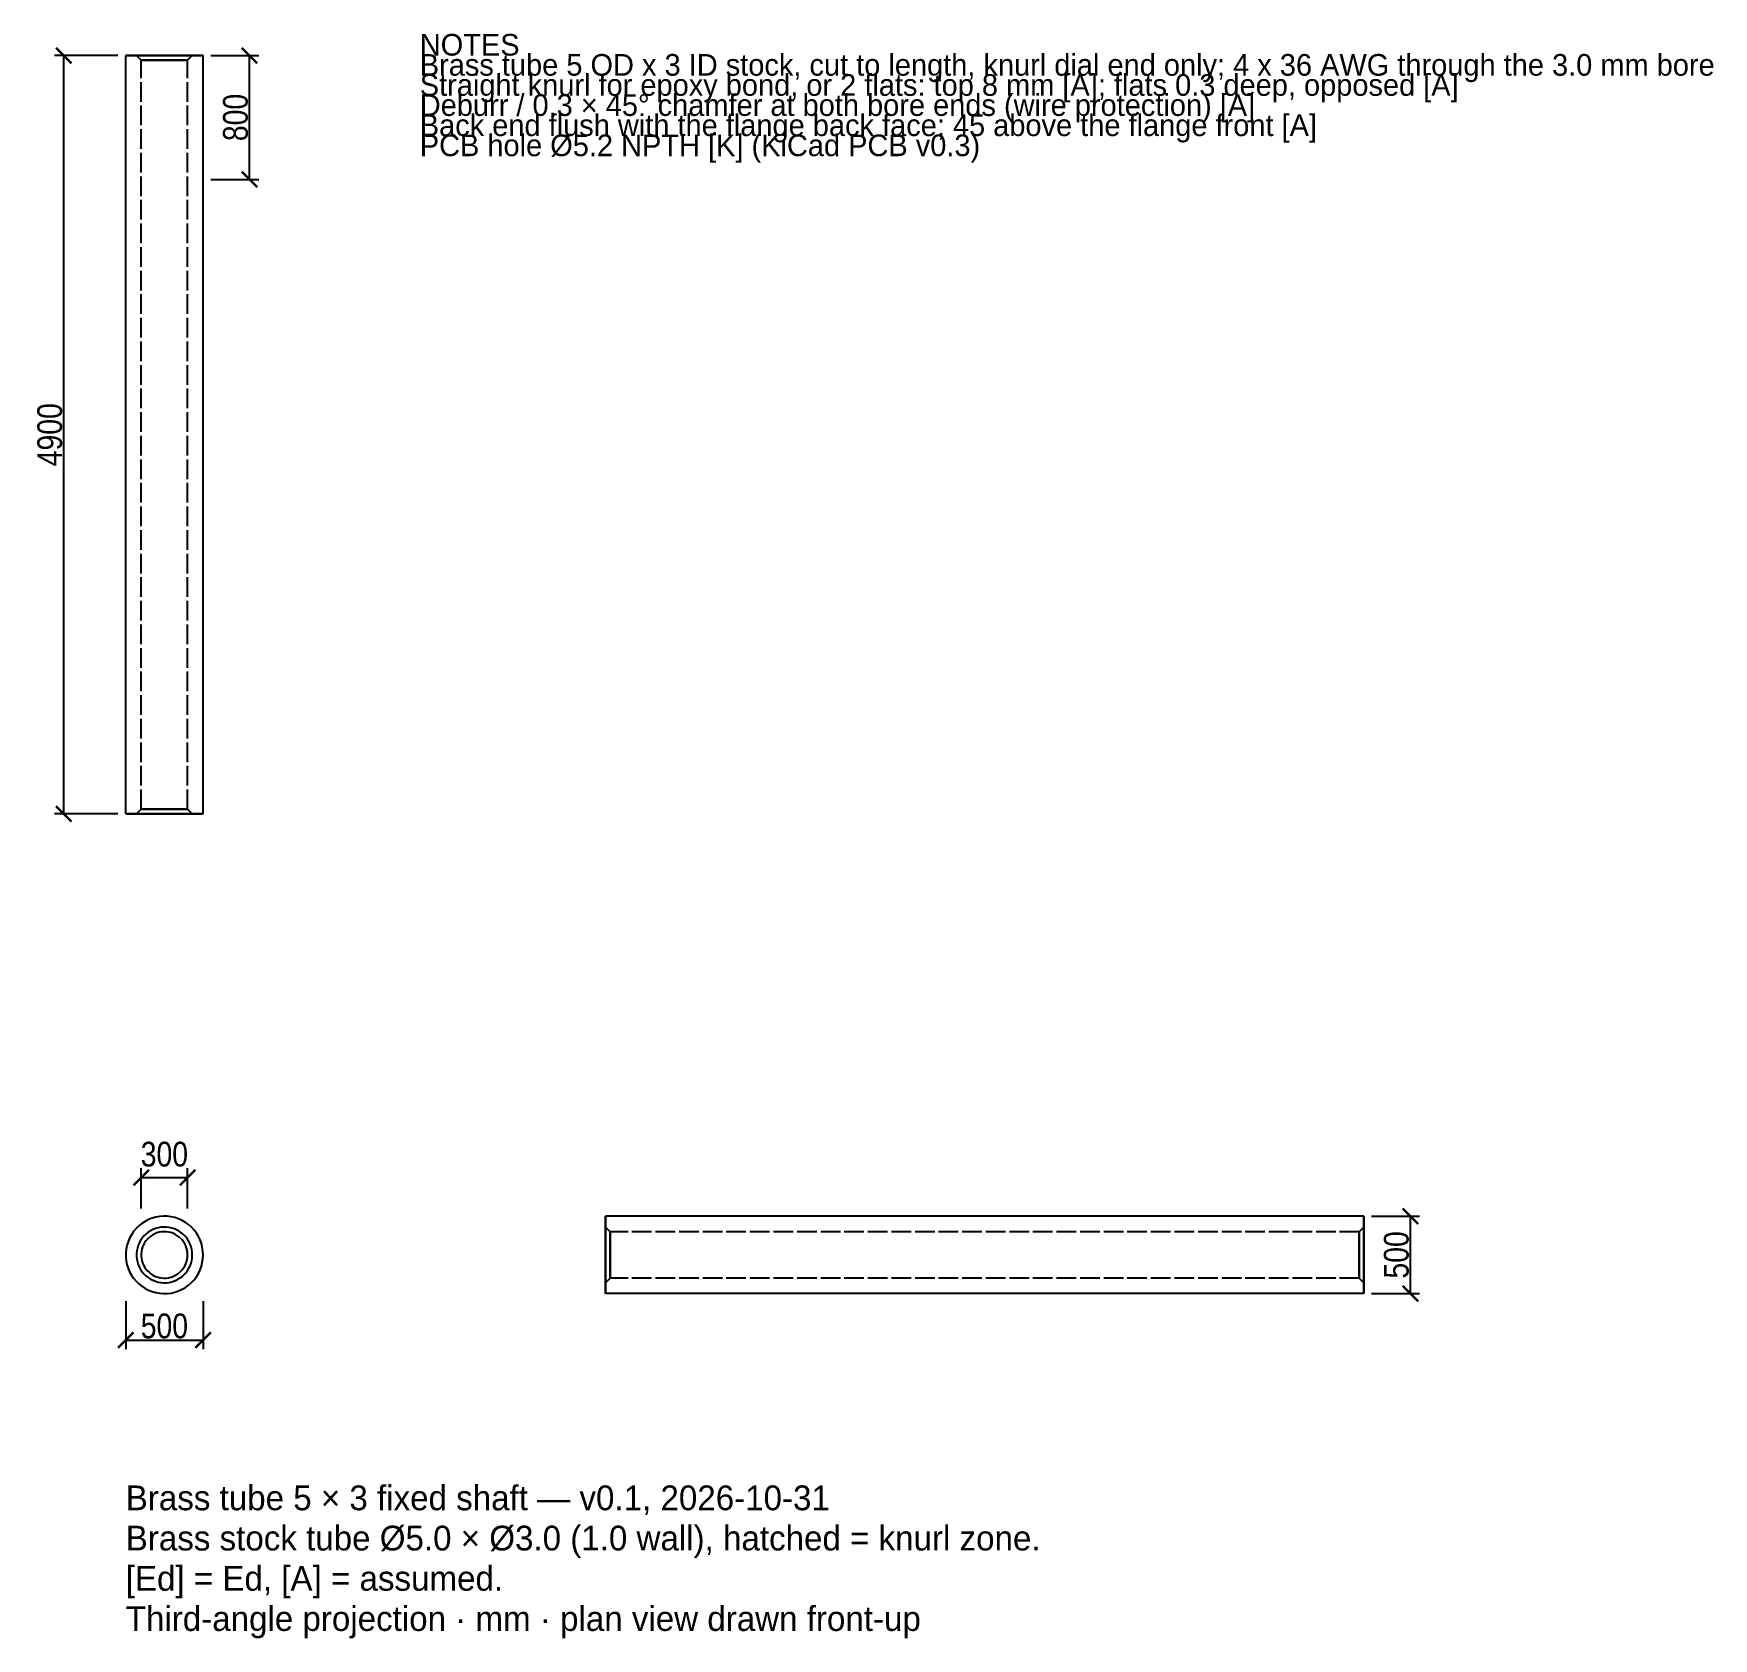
# Model space of a CAD drawing. Header units: millimetres. Extents: x -8 to 100, y -25 to 79.
import ezdxf

# ---------------------------------------------------------------- set-up
doc = ezdxf.new("R2010")
doc.units = ezdxf.units.MM
doc.linetypes.add('DASHED', pattern=[1.524, 1.27, -0.254])
for name, color, linetype in [('DIMS', 3, 'CONTINUOUS'), ('HIDDEN', 8, 'DASHED'), ('TEXT', 7, 'CONTINUOUS'), ('VISIBLE', 7, 'CONTINUOUS')]:
    doc.layers.add(name, color=color, linetype=linetype)
doc.styles.add('OpenSansCondensed-Light', font='OpenSansCondensed-Light.ttf')
doc.dimstyles.new('EZDXF', dxfattribs={"dimtxt": 0.25, "dimasz": 0.175, "dimexe": 0.375, "dimexo": 0.125, "dimgap": 0.1, "dimtad": 1, "dimlfac": 100, "dimzin": 12, "dimdsep": 46, "dimtxsty": 'OpenSansCondensed-Light', "dimblk": 'ARCHTICK', "dimcen": 2.5, "dimazin": 3, "dimtfac": 0.5, "dimtmove": 2, "dimatfit": 3})

msp = doc.modelspace()

# ---------------------------------------------------------------- texts
at = {"layer": 'TEXT'}
for s, height, p in [('NOTES', 1.4, (16.5, 77.49922)), ('Brass tube 5 OD x 3 ID stock, cut to length, knurl dial end only; 4 x 36 AWG through the 3.0 mm bore', 1.4, (16.5, 76.19922)), ('Straight knurl for epoxy bond, or 2 flats: top 8 mm [A]; flats 0.3 deep, opposed [A]', 1.4, (16.5, 74.89922)), ('Deburr / 0.3 × 45° chamfer at both bore ends (wire protection) [A]', 1.4, (16.5, 73.59922)), ('Back end flush with the flange back face; 45 above the flange front [A]', 1.4, (16.5, 72.29922)), ('PCB hole Ø5.2 NPTH [K] (KiCad PCB v0.3)', 1.4, (16.5, 70.99922)), ('Brass tube 5 × 3 fixed shaft — v0.1, 2026-10-31', 1.6, (-2.49689, -16.49922)), ('Brass stock tube Ø5.0 × Ø3.0 (1.0 wall), hatched = knurl zone.', 1.6, (-2.49689, -19.09922)), ('[Ed] = Ed, [A] = assumed.', 1.6, (-2.49689, -21.69922)), ('Third-angle projection · mm · plan view drawn front-up', 1.6, (-2.49689, -24.29922))]:
    msp.add_text(s, height=height, dxfattribs=at).set_placement(p)

# ---------------------------------------------------------------- blocks, each defined once
blk = doc.blocks.new('_ARCHTICK')
at = {"color": 0, "linetype": 'BYBLOCK', "const_width": 0.15}
blk.add_lwpolyline([(-0.5, -0.5), (0.5, 0.5)], dxfattribs=at)

# ---------------------------------------------------------------- dimensions: what is measured, and where the dimension line sits
at = {"layer": 'DIMS'}
for base, p1, p2 in [((-6.5, 28.49922), (-2.5, 28.49922), (-2.5, 77.49922)), ((5.5, 69.49922), (2.5, 69.49922), (2.5, 77.49922)), ((80.5, -2.5), (77.5, -2.5), (77.5, 2.5))]:
    msp.add_linear_dim(base=base, p1=p1, p2=p2, angle=90, dimstyle='EZDXF', override={"dimtxt": 1.6, "dimasz": 1, "dimexe": 0.6, "dimexo": 0.5, "dimdec": 2}, dxfattribs=at).render()
for base, p1, p2 in [((-1.5, 5), (-1.5, 2.5), (1.5, 2.5)), ((-2.5, -5.5), (-2.5, -2.5), (2.5, -2.5))]:
    msp.add_linear_dim(base=base, p1=p1, p2=p2, dimstyle='EZDXF', override={"dimtxt": 1.6, "dimasz": 1, "dimexe": 0.6, "dimexo": 0.5, "dimdec": 2}, dxfattribs=at).render()

# ---------------------------------------------------------------- linework, layer by layer
at = {"layer": 'HIDDEN'}
for points in [[(-2.5, 77.49922), (-2.42063, 77.49922), (-2.34127, 77.49922), (-2.2619, 77.49922), (-2.18254, 77.49922), (-2.10317, 77.49922), (-2.02381, 77.49922), (-1.94444, 77.49922), (-1.86508, 77.49922), (-1.78571, 77.49922), (-1.70635, 77.49922), (-1.62698, 77.49922), (-1.54762, 77.49922), (-1.46825, 77.49922), (-1.38889, 77.49922), (-1.30952, 77.49922), (-1.23016, 77.49922), (-1.15079, 77.49922), (-1.07143, 77.49922), (-0.99206, 77.49922), (-0.9127, 77.49922), (-0.83333, 77.49922), (-0.75397, 77.49922), (-0.6746, 77.49922), (-0.59524, 77.49922), (-0.51587, 77.49922), (-0.43651, 77.49922), (-0.35714, 77.49922), (-0.27778, 77.49922), (-0.19841, 77.49922), (-0.11905, 77.49922), (-0.03968, 77.49922), (0.03968, 77.49922), (0.11905, 77.49922), (0.19841, 77.49922), (0.27778, 77.49922), (0.35714, 77.49922), (0.43651, 77.49922), (0.51587, 77.49922), (0.59524, 77.49922), (0.6746, 77.49922), (0.75397, 77.49922), (0.83333, 77.49922), (0.9127, 77.49922), (0.99206, 77.49922), (1.07143, 77.49922), (1.15079, 77.49922), (1.23016, 77.49922), (1.30952, 77.49922), (1.38889, 77.49922), (1.46825, 77.49922), (1.54762, 77.49922), (1.62698, 77.49922), (1.70635, 77.49922), (1.78571, 77.49922), (1.86508, 77.49922), (1.94444, 77.49922), (2.02381, 77.49922), (2.10317, 77.49922), (2.18254, 77.49922), (2.2619, 77.49922), (2.34127, 77.49922), (2.42063, 77.49922), (2.5, 77.49922)], [(1.8, 77.49922), (1.74286, 77.49922), (1.68571, 77.49922), (1.62857, 77.49922), (1.57143, 77.49922), (1.51429, 77.49922), (1.45714, 77.49922), (1.4, 77.49922), (1.34286, 77.49922), (1.28571, 77.49922), (1.22857, 77.49922), (1.17143, 77.49922), (1.11429, 77.49922), (1.05714, 77.49922), (1, 77.49922), (0.94286, 77.49922), (0.88571, 77.49922), (0.82857, 77.49922), (0.77143, 77.49922), (0.71429, 77.49922), (0.65714, 77.49922), (0.6, 77.49922), (0.54286, 77.49922), (0.48571, 77.49922), (0.42857, 77.49922), (0.37143, 77.49922), (0.31429, 77.49922), (0.25714, 77.49922), (0.2, 77.49922), (0.14286, 77.49922), (0.08571, 77.49922), (0.02857, 77.49922), (-0.02857, 77.49922), (-0.08571, 77.49922), (-0.14286, 77.49922), (-0.2, 77.49922), (-0.25714, 77.49922), (-0.31429, 77.49922), (-0.37143, 77.49922), (-0.42857, 77.49922), (-0.48571, 77.49922), (-0.54286, 77.49922), (-0.6, 77.49922), (-0.65714, 77.49922), (-0.71429, 77.49922), (-0.77143, 77.49922), (-0.82857, 77.49922), (-0.88571, 77.49922), (-0.94286, 77.49922), (-1, 77.49922), (-1.05714, 77.49922), (-1.11429, 77.49922), (-1.17143, 77.49922), (-1.22857, 77.49922), (-1.28571, 77.49922), (-1.34286, 77.49922), (-1.4, 77.49922), (-1.45714, 77.49922), (-1.51429, 77.49922), (-1.57143, 77.49922), (-1.62857, 77.49922), (-1.68571, 77.49922), (-1.74286, 77.49922), (-1.8, 77.49922)], [(-1.8, 77.49922), (-1.74286, 77.49922), (-1.68571, 77.49922), (-1.62857, 77.49922), (-1.57143, 77.49922), (-1.51429, 77.49922), (-1.45714, 77.49922), (-1.4, 77.49922), (-1.34286, 77.49922), (-1.28571, 77.49922), (-1.22857, 77.49922), (-1.17143, 77.49922), (-1.11429, 77.49922), (-1.05714, 77.49922), (-1, 77.49922), (-0.94286, 77.49922), (-0.88571, 77.49922), (-0.82857, 77.49922), (-0.77143, 77.49922), (-0.71429, 77.49922), (-0.65714, 77.49922), (-0.6, 77.49922), (-0.54286, 77.49922), (-0.48571, 77.49922), (-0.42857, 77.49922), (-0.37143, 77.49922), (-0.31429, 77.49922), (-0.25714, 77.49922), (-0.2, 77.49922), (-0.14286, 77.49922), (-0.08571, 77.49922), (-0.02857, 77.49922), (0.02857, 77.49922), (0.08571, 77.49922), (0.14286, 77.49922), (0.2, 77.49922), (0.25714, 77.49922), (0.31429, 77.49922), (0.37143, 77.49922), (0.42857, 77.49922), (0.48571, 77.49922), (0.54286, 77.49922), (0.6, 77.49922), (0.65714, 77.49922), (0.71429, 77.49922), (0.77143, 77.49922), (0.82857, 77.49922), (0.88571, 77.49922), (0.94286, 77.49922), (1, 77.49922), (1.05714, 77.49922), (1.11429, 77.49922), (1.17143, 77.49922), (1.22857, 77.49922), (1.28571, 77.49922), (1.34286, 77.49922), (1.4, 77.49922), (1.45714, 77.49922), (1.51429, 77.49922), (1.57143, 77.49922), (1.62857, 77.49922), (1.68571, 77.49922), (1.74286, 77.49922), (1.8, 77.49922)], [(-1.5, 77.19922), (-1.8, 77.49922)], [(1.5, 77.19922), (1.45238, 77.19922), (1.40476, 77.19922), (1.35714, 77.19922), (1.30952, 77.19922), (1.2619, 77.19922), (1.21429, 77.19922), (1.16667, 77.19922), (1.11905, 77.19922), (1.07143, 77.19922), (1.02381, 77.19922), (0.97619, 77.19922), (0.92857, 77.19922), (0.88095, 77.19922), (0.83333, 77.19922), (0.78571, 77.19922), (0.7381, 77.19922), (0.69048, 77.19922), (0.64286, 77.19922), (0.59524, 77.19922), (0.54762, 77.19922), (0.5, 77.19922), (0.45238, 77.19922), (0.40476, 77.19922), (0.35714, 77.19922), (0.30952, 77.19922), (0.2619, 77.19922), (0.21429, 77.19922), (0.16667, 77.19922), (0.11905, 77.19922), (0.07143, 77.19922), (0.02381, 77.19922), (-0.02381, 77.19922), (-0.07143, 77.19922), (-0.11905, 77.19922), (-0.16667, 77.19922), (-0.21429, 77.19922), (-0.2619, 77.19922), (-0.30952, 77.19922), (-0.35714, 77.19922), (-0.40476, 77.19922), (-0.45238, 77.19922), (-0.5, 77.19922), (-0.54762, 77.19922), (-0.59524, 77.19922), (-0.64286, 77.19922), (-0.69048, 77.19922), (-0.7381, 77.19922), (-0.78571, 77.19922), (-0.83333, 77.19922), (-0.88095, 77.19922), (-0.92857, 77.19922), (-0.97619, 77.19922), (-1.02381, 77.19922), (-1.07143, 77.19922), (-1.11905, 77.19922), (-1.16667, 77.19922), (-1.21429, 77.19922), (-1.2619, 77.19922), (-1.30952, 77.19922), (-1.35714, 77.19922), (-1.40476, 77.19922), (-1.45238, 77.19922), (-1.5, 77.19922)], [(-1.5, 77.19922), (-1.45238, 77.19922), (-1.40476, 77.19922), (-1.35714, 77.19922), (-1.30952, 77.19922), (-1.2619, 77.19922), (-1.21429, 77.19922), (-1.16667, 77.19922), (-1.11905, 77.19922), (-1.07143, 77.19922), (-1.02381, 77.19922), (-0.97619, 77.19922), (-0.92857, 77.19922), (-0.88095, 77.19922), (-0.83333, 77.19922), (-0.78571, 77.19922), (-0.7381, 77.19922), (-0.69048, 77.19922), (-0.64286, 77.19922), (-0.59524, 77.19922), (-0.54762, 77.19922), (-0.5, 77.19922), (-0.45238, 77.19922), (-0.40476, 77.19922), (-0.35714, 77.19922), (-0.30952, 77.19922), (-0.2619, 77.19922), (-0.21429, 77.19922), (-0.16667, 77.19922), (-0.11905, 77.19922), (-0.07143, 77.19922), (-0.02381, 77.19922), (0.02381, 77.19922), (0.07143, 77.19922), (0.11905, 77.19922), (0.16667, 77.19922), (0.21429, 77.19922), (0.2619, 77.19922), (0.30952, 77.19922), (0.35714, 77.19922), (0.40476, 77.19922), (0.45238, 77.19922), (0.5, 77.19922), (0.54762, 77.19922), (0.59524, 77.19922), (0.64286, 77.19922), (0.69048, 77.19922), (0.7381, 77.19922), (0.78571, 77.19922), (0.83333, 77.19922), (0.88095, 77.19922), (0.92857, 77.19922), (0.97619, 77.19922), (1.02381, 77.19922), (1.07143, 77.19922), (1.11905, 77.19922), (1.16667, 77.19922), (1.21429, 77.19922), (1.2619, 77.19922), (1.30952, 77.19922), (1.35714, 77.19922), (1.40476, 77.19922), (1.45238, 77.19922), (1.5, 77.19922)], [(-1.5, 28.79922), (-1.5, 77.19922)], [(1.8, 77.49922), (1.5, 77.19922)], [(1.5, 28.79922), (1.5, 77.19922)], [(-2.5, 28.49922), (-2.42063, 28.49922), (-2.34127, 28.49922), (-2.2619, 28.49922), (-2.18254, 28.49922), (-2.10317, 28.49922), (-2.02381, 28.49922), (-1.94444, 28.49922), (-1.86508, 28.49922), (-1.78571, 28.49922), (-1.70635, 28.49922), (-1.62698, 28.49922), (-1.54762, 28.49922), (-1.46825, 28.49922), (-1.38889, 28.49922), (-1.30952, 28.49922), (-1.23016, 28.49922), (-1.15079, 28.49922), (-1.07143, 28.49922), (-0.99206, 28.49922), (-0.9127, 28.49922), (-0.83333, 28.49922), (-0.75397, 28.49922), (-0.6746, 28.49922), (-0.59524, 28.49922), (-0.51587, 28.49922), (-0.43651, 28.49922), (-0.35714, 28.49922), (-0.27778, 28.49922), (-0.19841, 28.49922), (-0.11905, 28.49922), (-0.03968, 28.49922), (0.03968, 28.49922), (0.11905, 28.49922), (0.19841, 28.49922), (0.27778, 28.49922), (0.35714, 28.49922), (0.43651, 28.49922), (0.51587, 28.49922), (0.59524, 28.49922), (0.6746, 28.49922), (0.75397, 28.49922), (0.83333, 28.49922), (0.9127, 28.49922), (0.99206, 28.49922), (1.07143, 28.49922), (1.15079, 28.49922), (1.23016, 28.49922), (1.30952, 28.49922), (1.38889, 28.49922), (1.46825, 28.49922), (1.54762, 28.49922), (1.62698, 28.49922), (1.70635, 28.49922), (1.78571, 28.49922), (1.86508, 28.49922), (1.94444, 28.49922), (2.02381, 28.49922), (2.10317, 28.49922), (2.18254, 28.49922), (2.2619, 28.49922), (2.34127, 28.49922), (2.42063, 28.49922), (2.5, 28.49922)], [(-1.5, 28.79922), (-1.8, 28.49922)], [(1.8, 28.49922), (1.74286, 28.49922), (1.68571, 28.49922), (1.62857, 28.49922), (1.57143, 28.49922), (1.51429, 28.49922), (1.45714, 28.49922), (1.4, 28.49922), (1.34286, 28.49922), (1.28571, 28.49922), (1.22857, 28.49922), (1.17143, 28.49922), (1.11429, 28.49922), (1.05714, 28.49922), (1, 28.49922), (0.94286, 28.49922), (0.88571, 28.49922), (0.82857, 28.49922), (0.77143, 28.49922), (0.71429, 28.49922), (0.65714, 28.49922), (0.6, 28.49922), (0.54286, 28.49922), (0.48571, 28.49922), (0.42857, 28.49922), (0.37143, 28.49922), (0.31429, 28.49922), (0.25714, 28.49922), (0.2, 28.49922), (0.14286, 28.49922), (0.08571, 28.49922), (0.02857, 28.49922), (-0.02857, 28.49922), (-0.08571, 28.49922), (-0.14286, 28.49922), (-0.2, 28.49922), (-0.25714, 28.49922), (-0.31429, 28.49922), (-0.37143, 28.49922), (-0.42857, 28.49922), (-0.48571, 28.49922), (-0.54286, 28.49922), (-0.6, 28.49922), (-0.65714, 28.49922), (-0.71429, 28.49922), (-0.77143, 28.49922), (-0.82857, 28.49922), (-0.88571, 28.49922), (-0.94286, 28.49922), (-1, 28.49922), (-1.05714, 28.49922), (-1.11429, 28.49922), (-1.17143, 28.49922), (-1.22857, 28.49922), (-1.28571, 28.49922), (-1.34286, 28.49922), (-1.4, 28.49922), (-1.45714, 28.49922), (-1.51429, 28.49922), (-1.57143, 28.49922), (-1.62857, 28.49922), (-1.68571, 28.49922), (-1.74286, 28.49922), (-1.8, 28.49922)], [(-1.8, 28.49922), (-1.74286, 28.49922), (-1.68571, 28.49922), (-1.62857, 28.49922), (-1.57143, 28.49922), (-1.51429, 28.49922), (-1.45714, 28.49922), (-1.4, 28.49922), (-1.34286, 28.49922), (-1.28571, 28.49922), (-1.22857, 28.49922), (-1.17143, 28.49922), (-1.11429, 28.49922), (-1.05714, 28.49922), (-1, 28.49922), (-0.94286, 28.49922), (-0.88571, 28.49922), (-0.82857, 28.49922), (-0.77143, 28.49922), (-0.71429, 28.49922), (-0.65714, 28.49922), (-0.6, 28.49922), (-0.54286, 28.49922), (-0.48571, 28.49922), (-0.42857, 28.49922), (-0.37143, 28.49922), (-0.31429, 28.49922), (-0.25714, 28.49922), (-0.2, 28.49922), (-0.14286, 28.49922), (-0.08571, 28.49922), (-0.02857, 28.49922), (0.02857, 28.49922), (0.08571, 28.49922), (0.14286, 28.49922), (0.2, 28.49922), (0.25714, 28.49922), (0.31429, 28.49922), (0.37143, 28.49922), (0.42857, 28.49922), (0.48571, 28.49922), (0.54286, 28.49922), (0.6, 28.49922), (0.65714, 28.49922), (0.71429, 28.49922), (0.77143, 28.49922), (0.82857, 28.49922), (0.88571, 28.49922), (0.94286, 28.49922), (1, 28.49922), (1.05714, 28.49922), (1.11429, 28.49922), (1.17143, 28.49922), (1.22857, 28.49922), (1.28571, 28.49922), (1.34286, 28.49922), (1.4, 28.49922), (1.45714, 28.49922), (1.51429, 28.49922), (1.57143, 28.49922), (1.62857, 28.49922), (1.68571, 28.49922), (1.74286, 28.49922), (1.8, 28.49922)], [(1.5, 28.79922), (1.45238, 28.79922), (1.40476, 28.79922), (1.35714, 28.79922), (1.30952, 28.79922), (1.2619, 28.79922), (1.21429, 28.79922), (1.16667, 28.79922), (1.11905, 28.79922), (1.07143, 28.79922), (1.02381, 28.79922), (0.97619, 28.79922), (0.92857, 28.79922), (0.88095, 28.79922), (0.83333, 28.79922), (0.78571, 28.79922), (0.7381, 28.79922), (0.69048, 28.79922), (0.64286, 28.79922), (0.59524, 28.79922), (0.54762, 28.79922), (0.5, 28.79922), (0.45238, 28.79922), (0.40476, 28.79922), (0.35714, 28.79922), (0.30952, 28.79922), (0.2619, 28.79922), (0.21429, 28.79922), (0.16667, 28.79922), (0.11905, 28.79922), (0.07143, 28.79922), (0.02381, 28.79922), (-0.02381, 28.79922), (-0.07143, 28.79922), (-0.11905, 28.79922), (-0.16667, 28.79922), (-0.21429, 28.79922), (-0.2619, 28.79922), (-0.30952, 28.79922), (-0.35714, 28.79922), (-0.40476, 28.79922), (-0.45238, 28.79922), (-0.5, 28.79922), (-0.54762, 28.79922), (-0.59524, 28.79922), (-0.64286, 28.79922), (-0.69048, 28.79922), (-0.7381, 28.79922), (-0.78571, 28.79922), (-0.83333, 28.79922), (-0.88095, 28.79922), (-0.92857, 28.79922), (-0.97619, 28.79922), (-1.02381, 28.79922), (-1.07143, 28.79922), (-1.11905, 28.79922), (-1.16667, 28.79922), (-1.21429, 28.79922), (-1.2619, 28.79922), (-1.30952, 28.79922), (-1.35714, 28.79922), (-1.40476, 28.79922), (-1.45238, 28.79922), (-1.5, 28.79922)], [(-1.5, 28.79922), (-1.45238, 28.79922), (-1.40476, 28.79922), (-1.35714, 28.79922), (-1.30952, 28.79922), (-1.2619, 28.79922), (-1.21429, 28.79922), (-1.16667, 28.79922), (-1.11905, 28.79922), (-1.07143, 28.79922), (-1.02381, 28.79922), (-0.97619, 28.79922), (-0.92857, 28.79922), (-0.88095, 28.79922), (-0.83333, 28.79922), (-0.78571, 28.79922), (-0.7381, 28.79922), (-0.69048, 28.79922), (-0.64286, 28.79922), (-0.59524, 28.79922), (-0.54762, 28.79922), (-0.5, 28.79922), (-0.45238, 28.79922), (-0.40476, 28.79922), (-0.35714, 28.79922), (-0.30952, 28.79922), (-0.2619, 28.79922), (-0.21429, 28.79922), (-0.16667, 28.79922), (-0.11905, 28.79922), (-0.07143, 28.79922), (-0.02381, 28.79922), (0.02381, 28.79922), (0.07143, 28.79922), (0.11905, 28.79922), (0.16667, 28.79922), (0.21429, 28.79922), (0.2619, 28.79922), (0.30952, 28.79922), (0.35714, 28.79922), (0.40476, 28.79922), (0.45238, 28.79922), (0.5, 28.79922), (0.54762, 28.79922), (0.59524, 28.79922), (0.64286, 28.79922), (0.69048, 28.79922), (0.7381, 28.79922), (0.78571, 28.79922), (0.83333, 28.79922), (0.88095, 28.79922), (0.92857, 28.79922), (0.97619, 28.79922), (1.02381, 28.79922), (1.07143, 28.79922), (1.11905, 28.79922), (1.16667, 28.79922), (1.21429, 28.79922), (1.2619, 28.79922), (1.30952, 28.79922), (1.35714, 28.79922), (1.40476, 28.79922), (1.45238, 28.79922), (1.5, 28.79922)], [(1.8, 28.49922), (1.5, 28.79922)], [(2.5, 0), (2.48758, 0.24892), (2.45043, 0.49537), (2.38893, 0.73689), (2.30369, 0.97109), (2.19555, 1.19563), (2.0656, 1.4083), (1.91511, 1.60697), (1.74559, 1.78967), (1.55872, 1.95458), (1.35637, 2.10006), (1.14053, 2.22468), (0.91335, 2.32718), (0.6771, 2.40656), (0.43412, 2.46202), (0.18683, 2.49301), (-0.06233, 2.49922), (-0.31086, 2.4806), (-0.5563, 2.43732), (-0.79622, 2.36982), (-1.02822, 2.27876), (-1.25, 2.16506), (-1.45936, 2.02985), (-1.65421, 1.87445), (-1.83263, 1.70043), (-1.99283, 1.50951), (-2.13323, 1.30359), (-2.25242, 1.08471), (-2.34923, 0.85505), (-2.42269, 0.61689), (-2.47208, 0.37261), (-2.49689, 0.12461), (-2.49689, -0.12461), (-2.47208, -0.37261), (-2.42269, -0.61689), (-2.34923, -0.85505), (-2.25242, -1.08471), (-2.13323, -1.30359), (-1.99283, -1.50951), (-1.83263, -1.70043), (-1.65421, -1.87445), (-1.45936, -2.02985), (-1.25, -2.16506), (-1.02822, -2.27876), (-0.79622, -2.36982), (-0.5563, -2.43732), (-0.31086, -2.4806), (-0.06233, -2.49922), (0.18683, -2.49301), (0.43412, -2.46202), (0.6771, -2.40656), (0.91335, -2.32718), (1.14053, -2.22468), (1.35637, -2.10006), (1.55872, -1.95458), (1.74559, -1.78967), (1.91511, -1.60697), (2.0656, -1.4083), (2.19555, -1.19563), (2.30369, -0.97109), (2.38893, -0.73689), (2.45043, -0.49537), (2.48758, -0.24892), (2.5, 0)], [(28.5, 2.5), (28.5, 2.42063), (28.5, 2.34127), (28.5, 2.2619), (28.5, 2.18254), (28.5, 2.10317), (28.5, 2.02381), (28.5, 1.94444), (28.5, 1.86508), (28.5, 1.78571), (28.5, 1.70635), (28.5, 1.62698), (28.5, 1.54762), (28.5, 1.46825), (28.5, 1.38889), (28.5, 1.30952), (28.5, 1.23016), (28.5, 1.15079), (28.5, 1.07143), (28.5, 0.99206), (28.5, 0.9127), (28.5, 0.83333), (28.5, 0.75397), (28.5, 0.6746), (28.5, 0.59524), (28.5, 0.51587), (28.5, 0.43651), (28.5, 0.35714), (28.5, 0.27778), (28.5, 0.19841), (28.5, 0.11905), (28.5, 0.03968), (28.5, -0.03968), (28.5, -0.11905), (28.5, -0.19841), (28.5, -0.27778), (28.5, -0.35714), (28.5, -0.43651), (28.5, -0.51587), (28.5, -0.59524), (28.5, -0.6746), (28.5, -0.75397), (28.5, -0.83333), (28.5, -0.9127), (28.5, -0.99206), (28.5, -1.07143), (28.5, -1.15079), (28.5, -1.23016), (28.5, -1.30952), (28.5, -1.38889), (28.5, -1.46825), (28.5, -1.54762), (28.5, -1.62698), (28.5, -1.70635), (28.5, -1.78571), (28.5, -1.86508), (28.5, -1.94444), (28.5, -2.02381), (28.5, -2.10317), (28.5, -2.18254), (28.5, -2.2619), (28.5, -2.34127), (28.5, -2.42063), (28.5, -2.5)], [(77.5, 2.5), (77.5, 2.42063), (77.5, 2.34127), (77.5, 2.2619), (77.5, 2.18254), (77.5, 2.10317), (77.5, 2.02381), (77.5, 1.94444), (77.5, 1.86508), (77.5, 1.78571), (77.5, 1.70635), (77.5, 1.62698), (77.5, 1.54762), (77.5, 1.46825), (77.5, 1.38889), (77.5, 1.30952), (77.5, 1.23016), (77.5, 1.15079), (77.5, 1.07143), (77.5, 0.99206), (77.5, 0.9127), (77.5, 0.83333), (77.5, 0.75397), (77.5, 0.6746), (77.5, 0.59524), (77.5, 0.51587), (77.5, 0.43651), (77.5, 0.35714), (77.5, 0.27778), (77.5, 0.19841), (77.5, 0.11905), (77.5, 0.03968), (77.5, -0.03968), (77.5, -0.11905), (77.5, -0.19841), (77.5, -0.27778), (77.5, -0.35714), (77.5, -0.43651), (77.5, -0.51587), (77.5, -0.59524), (77.5, -0.6746), (77.5, -0.75397), (77.5, -0.83333), (77.5, -0.9127), (77.5, -0.99206), (77.5, -1.07143), (77.5, -1.15079), (77.5, -1.23016), (77.5, -1.30952), (77.5, -1.38889), (77.5, -1.46825), (77.5, -1.54762), (77.5, -1.62698), (77.5, -1.70635), (77.5, -1.78571), (77.5, -1.86508), (77.5, -1.94444), (77.5, -2.02381), (77.5, -2.10317), (77.5, -2.18254), (77.5, -2.2619), (77.5, -2.34127), (77.5, -2.42063), (77.5, -2.5)], [(1.8, 0), (1.79106, 0.17922), (1.76431, 0.35666), (1.72003, 0.53056), (1.65866, 0.69918), (1.5808, 0.86086), (1.48723, 1.01398), (1.37888, 1.15702), (1.25683, 1.28856), (1.12228, 1.4073), (0.97658, 1.51205), (0.82118, 1.60177), (0.65761, 1.67557), (0.48751, 1.73272), (0.31257, 1.77265), (0.13451, 1.79497), (-0.04488, 1.79944), (-0.22382, 1.78603), (-0.40054, 1.75487), (-0.57328, 1.70627), (-0.74032, 1.64071), (-0.9, 1.55885), (-1.05074, 1.46149), (-1.19103, 1.34961), (-1.31949, 1.22431), (-1.43484, 1.08685), (-1.53592, 0.93858), (-1.62174, 0.78099), (-1.69145, 0.61564), (-1.74434, 0.44416), (-1.7799, 0.26828), (-1.79776, 0.08972), (-1.79776, -0.08972), (-1.7799, -0.26828), (-1.74434, -0.44416), (-1.69145, -0.61564), (-1.62174, -0.78099), (-1.53592, -0.93858), (-1.43484, -1.08685), (-1.31949, -1.22431), (-1.19103, -1.34961), (-1.05074, -1.46149), (-0.9, -1.55885), (-0.74032, -1.64071), (-0.57328, -1.70627), (-0.40054, -1.75487), (-0.22382, -1.78603), (-0.04488, -1.79944), (0.13451, -1.79497), (0.31257, -1.77265), (0.48751, -1.73272), (0.65761, -1.67557), (0.82118, -1.60177), (0.97658, -1.51205), (1.12228, -1.4073), (1.25683, -1.28856), (1.37888, -1.15702), (1.48723, -1.01398), (1.5808, -0.86086), (1.65866, -0.69918), (1.72003, -0.53056), (1.76431, -0.35666), (1.79106, -0.17922), (1.8, 0)], [(1.5, 0), (1.49255, 0.14935), (1.47026, 0.29722), (1.43336, 0.44213), (1.38221, 0.58265), (1.31733, 0.71738), (1.23936, 0.84498), (1.14907, 0.96418), (1.04736, 1.0738), (0.93523, 1.17275), (0.81382, 1.26004), (0.68432, 1.33481), (0.54801, 1.39631), (0.40626, 1.44394), (0.26047, 1.47721), (0.1121, 1.49581), (-0.0374, 1.49953), (-0.18652, 1.48836), (-0.33378, 1.46239), (-0.47773, 1.42189), (-0.61693, 1.36726), (-0.75, 1.29904), (-0.87562, 1.21791), (-0.99253, 1.12467), (-1.09958, 1.02026), (-1.1957, 0.90571), (-1.27994, 0.78215), (-1.35145, 0.65083), (-1.40954, 0.51303), (-1.45362, 0.37014), (-1.48325, 0.22356), (-1.49814, 0.07477), (-1.49814, -0.07477), (-1.48325, -0.22356), (-1.45362, -0.37014), (-1.40954, -0.51303), (-1.35145, -0.65083), (-1.27994, -0.78215), (-1.1957, -0.90571), (-1.09958, -1.02026), (-0.99253, -1.12467), (-0.87562, -1.21791), (-0.75, -1.29904), (-0.61693, -1.36726), (-0.47773, -1.42189), (-0.33378, -1.46239), (-0.18652, -1.48836), (-0.0374, -1.49953), (0.1121, -1.49581), (0.26047, -1.47721), (0.40626, -1.44394), (0.54801, -1.39631), (0.68432, -1.33481), (0.81382, -1.26004), (0.93523, -1.17275), (1.04736, -1.0738), (1.14907, -0.96418), (1.23936, -0.84498), (1.31733, -0.71738), (1.38221, -0.58265), (1.43336, -0.44213), (1.47026, -0.29722), (1.49255, -0.14935), (1.5, 0)], [(28.5, 0), (28.5, 0.02857), (28.5, 0.05714), (28.5, 0.08571), (28.5, 0.11429), (28.5, 0.14286), (28.5, 0.17143), (28.5, 0.2), (28.5, 0.22857), (28.5, 0.25714), (28.5, 0.28571), (28.5, 0.31429), (28.5, 0.34286), (28.5, 0.37143), (28.5, 0.4), (28.5, 0.42857), (28.5, 0.45714), (28.5, 0.48571), (28.5, 0.51429), (28.5, 0.54286), (28.5, 0.57143), (28.5, 0.6), (28.5, 0.62857), (28.5, 0.65714), (28.5, 0.68571), (28.5, 0.71429), (28.5, 0.74286), (28.5, 0.77143), (28.5, 0.8), (28.5, 0.82857), (28.5, 0.85714), (28.5, 0.88571), (28.5, 0.91429), (28.5, 0.94286), (28.5, 0.97143), (28.5, 1), (28.5, 1.02857), (28.5, 1.05714), (28.5, 1.08571), (28.5, 1.11429), (28.5, 1.14286), (28.5, 1.17143), (28.5, 1.2), (28.5, 1.22857), (28.5, 1.25714), (28.5, 1.28571), (28.5, 1.31429), (28.5, 1.34286), (28.5, 1.37143), (28.5, 1.4), (28.5, 1.42857), (28.5, 1.45714), (28.5, 1.48571), (28.5, 1.51429), (28.5, 1.54286), (28.5, 1.57143), (28.5, 1.6), (28.5, 1.62857), (28.5, 1.65714), (28.5, 1.68571), (28.5, 1.71429), (28.5, 1.74286), (28.5, 1.77143), (28.5, 1.8)], [(28.5, 1.8), (28.5, 1.74286), (28.5, 1.68571), (28.5, 1.62857), (28.5, 1.57143), (28.5, 1.51429), (28.5, 1.45714), (28.5, 1.4), (28.5, 1.34286), (28.5, 1.28571), (28.5, 1.22857), (28.5, 1.17143), (28.5, 1.11429), (28.5, 1.05714), (28.5, 1), (28.5, 0.94286), (28.5, 0.88571), (28.5, 0.82857), (28.5, 0.77143), (28.5, 0.71429), (28.5, 0.65714), (28.5, 0.6), (28.5, 0.54286), (28.5, 0.48571), (28.5, 0.42857), (28.5, 0.37143), (28.5, 0.31429), (28.5, 0.25714), (28.5, 0.2), (28.5, 0.14286), (28.5, 0.08571), (28.5, 0.02857), (28.5, -0.02857), (28.5, -0.08571), (28.5, -0.14286), (28.5, -0.2), (28.5, -0.25714), (28.5, -0.31429), (28.5, -0.37143), (28.5, -0.42857), (28.5, -0.48571), (28.5, -0.54286), (28.5, -0.6), (28.5, -0.65714), (28.5, -0.71429), (28.5, -0.77143), (28.5, -0.82857), (28.5, -0.88571), (28.5, -0.94286), (28.5, -1), (28.5, -1.05714), (28.5, -1.11429), (28.5, -1.17143), (28.5, -1.22857), (28.5, -1.28571), (28.5, -1.34286), (28.5, -1.4), (28.5, -1.45714), (28.5, -1.51429), (28.5, -1.57143), (28.5, -1.62857), (28.5, -1.68571), (28.5, -1.74286), (28.5, -1.8)], [(28.8, 1.5), (28.5, 1.8)], [(28.8, 0), (28.8, 0.02381), (28.8, 0.04762), (28.8, 0.07143), (28.8, 0.09524), (28.8, 0.11905), (28.8, 0.14286), (28.8, 0.16667), (28.8, 0.19048), (28.8, 0.21429), (28.8, 0.2381), (28.8, 0.2619), (28.8, 0.28571), (28.8, 0.30952), (28.8, 0.33333), (28.8, 0.35714), (28.8, 0.38095), (28.8, 0.40476), (28.8, 0.42857), (28.8, 0.45238), (28.8, 0.47619), (28.8, 0.5), (28.8, 0.52381), (28.8, 0.54762), (28.8, 0.57143), (28.8, 0.59524), (28.8, 0.61905), (28.8, 0.64286), (28.8, 0.66667), (28.8, 0.69048), (28.8, 0.71429), (28.8, 0.7381), (28.8, 0.7619), (28.8, 0.78571), (28.8, 0.80952), (28.8, 0.83333), (28.8, 0.85714), (28.8, 0.88095), (28.8, 0.90476), (28.8, 0.92857), (28.8, 0.95238), (28.8, 0.97619), (28.8, 1), (28.8, 1.02381), (28.8, 1.04762), (28.8, 1.07143), (28.8, 1.09524), (28.8, 1.11905), (28.8, 1.14286), (28.8, 1.16667), (28.8, 1.19048), (28.8, 1.21429), (28.8, 1.2381), (28.8, 1.2619), (28.8, 1.28571), (28.8, 1.30952), (28.8, 1.33333), (28.8, 1.35714), (28.8, 1.38095), (28.8, 1.40476), (28.8, 1.42857), (28.8, 1.45238), (28.8, 1.47619), (28.8, 1.5)], [(28.8, 1.5), (28.8, 1.45238), (28.8, 1.40476), (28.8, 1.35714), (28.8, 1.30952), (28.8, 1.2619), (28.8, 1.21429), (28.8, 1.16667), (28.8, 1.11905), (28.8, 1.07143), (28.8, 1.02381), (28.8, 0.97619), (28.8, 0.92857), (28.8, 0.88095), (28.8, 0.83333), (28.8, 0.78571), (28.8, 0.7381), (28.8, 0.69048), (28.8, 0.64286), (28.8, 0.59524), (28.8, 0.54762), (28.8, 0.5), (28.8, 0.45238), (28.8, 0.40476), (28.8, 0.35714), (28.8, 0.30952), (28.8, 0.2619), (28.8, 0.21429), (28.8, 0.16667), (28.8, 0.11905), (28.8, 0.07143), (28.8, 0.02381), (28.8, -0.02381), (28.8, -0.07143), (28.8, -0.11905), (28.8, -0.16667), (28.8, -0.21429), (28.8, -0.2619), (28.8, -0.30952), (28.8, -0.35714), (28.8, -0.40476), (28.8, -0.45238), (28.8, -0.5), (28.8, -0.54762), (28.8, -0.59524), (28.8, -0.64286), (28.8, -0.69048), (28.8, -0.7381), (28.8, -0.78571), (28.8, -0.83333), (28.8, -0.88095), (28.8, -0.92857), (28.8, -0.97619), (28.8, -1.02381), (28.8, -1.07143), (28.8, -1.11905), (28.8, -1.16667), (28.8, -1.21429), (28.8, -1.2619), (28.8, -1.30952), (28.8, -1.35714), (28.8, -1.40476), (28.8, -1.45238), (28.8, -1.5)], [(77.2, 1.5), (28.8, 1.5)], [(77.2, 1.5), (77.5, 1.8)], [(77.2, 0), (77.2, 0.02381), (77.2, 0.04762), (77.2, 0.07143), (77.2, 0.09524), (77.2, 0.11905), (77.2, 0.14286), (77.2, 0.16667), (77.2, 0.19048), (77.2, 0.21429), (77.2, 0.2381), (77.2, 0.2619), (77.2, 0.28571), (77.2, 0.30952), (77.2, 0.33333), (77.2, 0.35714), (77.2, 0.38095), (77.2, 0.40476), (77.2, 0.42857), (77.2, 0.45238), (77.2, 0.47619), (77.2, 0.5), (77.2, 0.52381), (77.2, 0.54762), (77.2, 0.57143), (77.2, 0.59524), (77.2, 0.61905), (77.2, 0.64286), (77.2, 0.66667), (77.2, 0.69048), (77.2, 0.71429), (77.2, 0.7381), (77.2, 0.7619), (77.2, 0.78571), (77.2, 0.80952), (77.2, 0.83333), (77.2, 0.85714), (77.2, 0.88095), (77.2, 0.90476), (77.2, 0.92857), (77.2, 0.95238), (77.2, 0.97619), (77.2, 1), (77.2, 1.02381), (77.2, 1.04762), (77.2, 1.07143), (77.2, 1.09524), (77.2, 1.11905), (77.2, 1.14286), (77.2, 1.16667), (77.2, 1.19048), (77.2, 1.21429), (77.2, 1.2381), (77.2, 1.2619), (77.2, 1.28571), (77.2, 1.30952), (77.2, 1.33333), (77.2, 1.35714), (77.2, 1.38095), (77.2, 1.40476), (77.2, 1.42857), (77.2, 1.45238), (77.2, 1.47619), (77.2, 1.5)], [(77.2, 1.5), (77.2, 1.45238), (77.2, 1.40476), (77.2, 1.35714), (77.2, 1.30952), (77.2, 1.2619), (77.2, 1.21429), (77.2, 1.16667), (77.2, 1.11905), (77.2, 1.07143), (77.2, 1.02381), (77.2, 0.97619), (77.2, 0.92857), (77.2, 0.88095), (77.2, 0.83333), (77.2, 0.78571), (77.2, 0.7381), (77.2, 0.69048), (77.2, 0.64286), (77.2, 0.59524), (77.2, 0.54762), (77.2, 0.5), (77.2, 0.45238), (77.2, 0.40476), (77.2, 0.35714), (77.2, 0.30952), (77.2, 0.2619), (77.2, 0.21429), (77.2, 0.16667), (77.2, 0.11905), (77.2, 0.07143), (77.2, 0.02381), (77.2, -0.02381), (77.2, -0.07143), (77.2, -0.11905), (77.2, -0.16667), (77.2, -0.21429), (77.2, -0.2619), (77.2, -0.30952), (77.2, -0.35714), (77.2, -0.40476), (77.2, -0.45238), (77.2, -0.5), (77.2, -0.54762), (77.2, -0.59524), (77.2, -0.64286), (77.2, -0.69048), (77.2, -0.7381), (77.2, -0.78571), (77.2, -0.83333), (77.2, -0.88095), (77.2, -0.92857), (77.2, -0.97619), (77.2, -1.02381), (77.2, -1.07143), (77.2, -1.11905), (77.2, -1.16667), (77.2, -1.21429), (77.2, -1.2619), (77.2, -1.30952), (77.2, -1.35714), (77.2, -1.40476), (77.2, -1.45238), (77.2, -1.5)], [(77.5, 0), (77.5, 0.02857), (77.5, 0.05714), (77.5, 0.08571), (77.5, 0.11429), (77.5, 0.14286), (77.5, 0.17143), (77.5, 0.2), (77.5, 0.22857), (77.5, 0.25714), (77.5, 0.28571), (77.5, 0.31429), (77.5, 0.34286), (77.5, 0.37143), (77.5, 0.4), (77.5, 0.42857), (77.5, 0.45714), (77.5, 0.48571), (77.5, 0.51429), (77.5, 0.54286), (77.5, 0.57143), (77.5, 0.6), (77.5, 0.62857), (77.5, 0.65714), (77.5, 0.68571), (77.5, 0.71429), (77.5, 0.74286), (77.5, 0.77143), (77.5, 0.8), (77.5, 0.82857), (77.5, 0.85714), (77.5, 0.88571), (77.5, 0.91429), (77.5, 0.94286), (77.5, 0.97143), (77.5, 1), (77.5, 1.02857), (77.5, 1.05714), (77.5, 1.08571), (77.5, 1.11429), (77.5, 1.14286), (77.5, 1.17143), (77.5, 1.2), (77.5, 1.22857), (77.5, 1.25714), (77.5, 1.28571), (77.5, 1.31429), (77.5, 1.34286), (77.5, 1.37143), (77.5, 1.4), (77.5, 1.42857), (77.5, 1.45714), (77.5, 1.48571), (77.5, 1.51429), (77.5, 1.54286), (77.5, 1.57143), (77.5, 1.6), (77.5, 1.62857), (77.5, 1.65714), (77.5, 1.68571), (77.5, 1.71429), (77.5, 1.74286), (77.5, 1.77143), (77.5, 1.8)], [(77.5, 1.8), (77.5, 1.74286), (77.5, 1.68571), (77.5, 1.62857), (77.5, 1.57143), (77.5, 1.51429), (77.5, 1.45714), (77.5, 1.4), (77.5, 1.34286), (77.5, 1.28571), (77.5, 1.22857), (77.5, 1.17143), (77.5, 1.11429), (77.5, 1.05714), (77.5, 1), (77.5, 0.94286), (77.5, 0.88571), (77.5, 0.82857), (77.5, 0.77143), (77.5, 0.71429), (77.5, 0.65714), (77.5, 0.6), (77.5, 0.54286), (77.5, 0.48571), (77.5, 0.42857), (77.5, 0.37143), (77.5, 0.31429), (77.5, 0.25714), (77.5, 0.2), (77.5, 0.14286), (77.5, 0.08571), (77.5, 0.02857), (77.5, -0.02857), (77.5, -0.08571), (77.5, -0.14286), (77.5, -0.2), (77.5, -0.25714), (77.5, -0.31429), (77.5, -0.37143), (77.5, -0.42857), (77.5, -0.48571), (77.5, -0.54286), (77.5, -0.6), (77.5, -0.65714), (77.5, -0.71429), (77.5, -0.77143), (77.5, -0.82857), (77.5, -0.88571), (77.5, -0.94286), (77.5, -1), (77.5, -1.05714), (77.5, -1.11429), (77.5, -1.17143), (77.5, -1.22857), (77.5, -1.28571), (77.5, -1.34286), (77.5, -1.4), (77.5, -1.45714), (77.5, -1.51429), (77.5, -1.57143), (77.5, -1.62857), (77.5, -1.68571), (77.5, -1.74286), (77.5, -1.8)], [(28.5, -1.8), (28.5, -1.77143), (28.5, -1.74286), (28.5, -1.71429), (28.5, -1.68571), (28.5, -1.65714), (28.5, -1.62857), (28.5, -1.6), (28.5, -1.57143), (28.5, -1.54286), (28.5, -1.51429), (28.5, -1.48571), (28.5, -1.45714), (28.5, -1.42857), (28.5, -1.4), (28.5, -1.37143), (28.5, -1.34286), (28.5, -1.31429), (28.5, -1.28571), (28.5, -1.25714), (28.5, -1.22857), (28.5, -1.2), (28.5, -1.17143), (28.5, -1.14286), (28.5, -1.11429), (28.5, -1.08571), (28.5, -1.05714), (28.5, -1.02857), (28.5, -1), (28.5, -0.97143), (28.5, -0.94286), (28.5, -0.91429), (28.5, -0.88571), (28.5, -0.85714), (28.5, -0.82857), (28.5, -0.8), (28.5, -0.77143), (28.5, -0.74286), (28.5, -0.71429), (28.5, -0.68571), (28.5, -0.65714), (28.5, -0.62857), (28.5, -0.6), (28.5, -0.57143), (28.5, -0.54286), (28.5, -0.51429), (28.5, -0.48571), (28.5, -0.45714), (28.5, -0.42857), (28.5, -0.4), (28.5, -0.37143), (28.5, -0.34286), (28.5, -0.31429), (28.5, -0.28571), (28.5, -0.25714), (28.5, -0.22857), (28.5, -0.2), (28.5, -0.17143), (28.5, -0.14286), (28.5, -0.11429), (28.5, -0.08571), (28.5, -0.05714), (28.5, -0.02857), (28.5, 0)], [(28.8, -1.5), (28.8, -1.47619), (28.8, -1.45238), (28.8, -1.42857), (28.8, -1.40476), (28.8, -1.38095), (28.8, -1.35714), (28.8, -1.33333), (28.8, -1.30952), (28.8, -1.28571), (28.8, -1.2619), (28.8, -1.2381), (28.8, -1.21429), (28.8, -1.19048), (28.8, -1.16667), (28.8, -1.14286), (28.8, -1.11905), (28.8, -1.09524), (28.8, -1.07143), (28.8, -1.04762), (28.8, -1.02381), (28.8, -1), (28.8, -0.97619), (28.8, -0.95238), (28.8, -0.92857), (28.8, -0.90476), (28.8, -0.88095), (28.8, -0.85714), (28.8, -0.83333), (28.8, -0.80952), (28.8, -0.78571), (28.8, -0.7619), (28.8, -0.7381), (28.8, -0.71429), (28.8, -0.69048), (28.8, -0.66667), (28.8, -0.64286), (28.8, -0.61905), (28.8, -0.59524), (28.8, -0.57143), (28.8, -0.54762), (28.8, -0.52381), (28.8, -0.5), (28.8, -0.47619), (28.8, -0.45238), (28.8, -0.42857), (28.8, -0.40476), (28.8, -0.38095), (28.8, -0.35714), (28.8, -0.33333), (28.8, -0.30952), (28.8, -0.28571), (28.8, -0.2619), (28.8, -0.2381), (28.8, -0.21429), (28.8, -0.19048), (28.8, -0.16667), (28.8, -0.14286), (28.8, -0.11905), (28.8, -0.09524), (28.8, -0.07143), (28.8, -0.04762), (28.8, -0.02381), (28.8, 0)], [(77.2, -1.5), (77.2, -1.47619), (77.2, -1.45238), (77.2, -1.42857), (77.2, -1.40476), (77.2, -1.38095), (77.2, -1.35714), (77.2, -1.33333), (77.2, -1.30952), (77.2, -1.28571), (77.2, -1.2619), (77.2, -1.2381), (77.2, -1.21429), (77.2, -1.19048), (77.2, -1.16667), (77.2, -1.14286), (77.2, -1.11905), (77.2, -1.09524), (77.2, -1.07143), (77.2, -1.04762), (77.2, -1.02381), (77.2, -1), (77.2, -0.97619), (77.2, -0.95238), (77.2, -0.92857), (77.2, -0.90476), (77.2, -0.88095), (77.2, -0.85714), (77.2, -0.83333), (77.2, -0.80952), (77.2, -0.78571), (77.2, -0.7619), (77.2, -0.7381), (77.2, -0.71429), (77.2, -0.69048), (77.2, -0.66667), (77.2, -0.64286), (77.2, -0.61905), (77.2, -0.59524), (77.2, -0.57143), (77.2, -0.54762), (77.2, -0.52381), (77.2, -0.5), (77.2, -0.47619), (77.2, -0.45238), (77.2, -0.42857), (77.2, -0.40476), (77.2, -0.38095), (77.2, -0.35714), (77.2, -0.33333), (77.2, -0.30952), (77.2, -0.28571), (77.2, -0.2619), (77.2, -0.2381), (77.2, -0.21429), (77.2, -0.19048), (77.2, -0.16667), (77.2, -0.14286), (77.2, -0.11905), (77.2, -0.09524), (77.2, -0.07143), (77.2, -0.04762), (77.2, -0.02381), (77.2, 0)], [(77.5, -1.8), (77.5, -1.77143), (77.5, -1.74286), (77.5, -1.71429), (77.5, -1.68571), (77.5, -1.65714), (77.5, -1.62857), (77.5, -1.6), (77.5, -1.57143), (77.5, -1.54286), (77.5, -1.51429), (77.5, -1.48571), (77.5, -1.45714), (77.5, -1.42857), (77.5, -1.4), (77.5, -1.37143), (77.5, -1.34286), (77.5, -1.31429), (77.5, -1.28571), (77.5, -1.25714), (77.5, -1.22857), (77.5, -1.2), (77.5, -1.17143), (77.5, -1.14286), (77.5, -1.11429), (77.5, -1.08571), (77.5, -1.05714), (77.5, -1.02857), (77.5, -1), (77.5, -0.97143), (77.5, -0.94286), (77.5, -0.91429), (77.5, -0.88571), (77.5, -0.85714), (77.5, -0.82857), (77.5, -0.8), (77.5, -0.77143), (77.5, -0.74286), (77.5, -0.71429), (77.5, -0.68571), (77.5, -0.65714), (77.5, -0.62857), (77.5, -0.6), (77.5, -0.57143), (77.5, -0.54286), (77.5, -0.51429), (77.5, -0.48571), (77.5, -0.45714), (77.5, -0.42857), (77.5, -0.4), (77.5, -0.37143), (77.5, -0.34286), (77.5, -0.31429), (77.5, -0.28571), (77.5, -0.25714), (77.5, -0.22857), (77.5, -0.2), (77.5, -0.17143), (77.5, -0.14286), (77.5, -0.11429), (77.5, -0.08571), (77.5, -0.05714), (77.5, -0.02857), (77.5, 0)], [(28.8, -1.5), (28.5, -1.8)], [(77.2, -1.5), (28.8, -1.5)], [(77.2, -1.5), (77.5, -1.8)]]:
    msp.add_lwpolyline(points, dxfattribs=at)
at = {"layer": 'VISIBLE'}
for points in [[(2.5, 77.49922), (2.42063, 77.49922), (2.34127, 77.49922), (2.2619, 77.49922), (2.18254, 77.49922), (2.10317, 77.49922), (2.02381, 77.49922), (1.94444, 77.49922), (1.86508, 77.49922), (1.78571, 77.49922), (1.70635, 77.49922), (1.62698, 77.49922), (1.54762, 77.49922), (1.46825, 77.49922), (1.38889, 77.49922), (1.30952, 77.49922), (1.23016, 77.49922), (1.15079, 77.49922), (1.07143, 77.49922), (0.99206, 77.49922), (0.9127, 77.49922), (0.83333, 77.49922), (0.75397, 77.49922), (0.6746, 77.49922), (0.59524, 77.49922), (0.51587, 77.49922), (0.43651, 77.49922), (0.35714, 77.49922), (0.27778, 77.49922), (0.19841, 77.49922), (0.11905, 77.49922), (0.03968, 77.49922), (-0.03968, 77.49922), (-0.11905, 77.49922), (-0.19841, 77.49922), (-0.27778, 77.49922), (-0.35714, 77.49922), (-0.43651, 77.49922), (-0.51587, 77.49922), (-0.59524, 77.49922), (-0.6746, 77.49922), (-0.75397, 77.49922), (-0.83333, 77.49922), (-0.9127, 77.49922), (-0.99206, 77.49922), (-1.07143, 77.49922), (-1.15079, 77.49922), (-1.23016, 77.49922), (-1.30952, 77.49922), (-1.38889, 77.49922), (-1.46825, 77.49922), (-1.54762, 77.49922), (-1.62698, 77.49922), (-1.70635, 77.49922), (-1.78571, 77.49922), (-1.86508, 77.49922), (-1.94444, 77.49922), (-2.02381, 77.49922), (-2.10317, 77.49922), (-2.18254, 77.49922), (-2.2619, 77.49922), (-2.34127, 77.49922), (-2.42063, 77.49922), (-2.5, 77.49922)], [(-2.5, 28.49922), (-2.5, 77.49922)], [(2.5, 28.49922), (2.5, 77.49922)], [(2.5, 28.49922), (2.42063, 28.49922), (2.34127, 28.49922), (2.2619, 28.49922), (2.18254, 28.49922), (2.10317, 28.49922), (2.02381, 28.49922), (1.94444, 28.49922), (1.86508, 28.49922), (1.78571, 28.49922), (1.70635, 28.49922), (1.62698, 28.49922), (1.54762, 28.49922), (1.46825, 28.49922), (1.38889, 28.49922), (1.30952, 28.49922), (1.23016, 28.49922), (1.15079, 28.49922), (1.07143, 28.49922), (0.99206, 28.49922), (0.9127, 28.49922), (0.83333, 28.49922), (0.75397, 28.49922), (0.6746, 28.49922), (0.59524, 28.49922), (0.51587, 28.49922), (0.43651, 28.49922), (0.35714, 28.49922), (0.27778, 28.49922), (0.19841, 28.49922), (0.11905, 28.49922), (0.03968, 28.49922), (-0.03968, 28.49922), (-0.11905, 28.49922), (-0.19841, 28.49922), (-0.27778, 28.49922), (-0.35714, 28.49922), (-0.43651, 28.49922), (-0.51587, 28.49922), (-0.59524, 28.49922), (-0.6746, 28.49922), (-0.75397, 28.49922), (-0.83333, 28.49922), (-0.9127, 28.49922), (-0.99206, 28.49922), (-1.07143, 28.49922), (-1.15079, 28.49922), (-1.23016, 28.49922), (-1.30952, 28.49922), (-1.38889, 28.49922), (-1.46825, 28.49922), (-1.54762, 28.49922), (-1.62698, 28.49922), (-1.70635, 28.49922), (-1.78571, 28.49922), (-1.86508, 28.49922), (-1.94444, 28.49922), (-2.02381, 28.49922), (-2.10317, 28.49922), (-2.18254, 28.49922), (-2.2619, 28.49922), (-2.34127, 28.49922), (-2.42063, 28.49922), (-2.5, 28.49922)], [(2.5, 0), (2.48758, 0.24892), (2.45043, 0.49537), (2.38893, 0.73689), (2.30369, 0.97109), (2.19555, 1.19563), (2.0656, 1.4083), (1.91511, 1.60697), (1.74559, 1.78967), (1.55872, 1.95458), (1.35637, 2.10006), (1.14053, 2.22468), (0.91335, 2.32718), (0.6771, 2.40656), (0.43412, 2.46202), (0.18683, 2.49301), (-0.06233, 2.49922), (-0.31086, 2.4806), (-0.5563, 2.43732), (-0.79622, 2.36982), (-1.02822, 2.27876), (-1.25, 2.16506), (-1.45936, 2.02985), (-1.65421, 1.87445), (-1.83263, 1.70043), (-1.99283, 1.50951), (-2.13323, 1.30359), (-2.25242, 1.08471), (-2.34923, 0.85505), (-2.42269, 0.61689), (-2.47208, 0.37261), (-2.49689, 0.12461), (-2.49689, -0.12461), (-2.47208, -0.37261), (-2.42269, -0.61689), (-2.34923, -0.85505), (-2.25242, -1.08471), (-2.13323, -1.30359), (-1.99283, -1.50951), (-1.83263, -1.70043), (-1.65421, -1.87445), (-1.45936, -2.02985), (-1.25, -2.16506), (-1.02822, -2.27876), (-0.79622, -2.36982), (-0.5563, -2.43732), (-0.31086, -2.4806), (-0.06233, -2.49922), (0.18683, -2.49301), (0.43412, -2.46202), (0.6771, -2.40656), (0.91335, -2.32718), (1.14053, -2.22468), (1.35637, -2.10006), (1.55872, -1.95458), (1.74559, -1.78967), (1.91511, -1.60697), (2.0656, -1.4083), (2.19555, -1.19563), (2.30369, -0.97109), (2.38893, -0.73689), (2.45043, -0.49537), (2.48758, -0.24892), (2.5, 0)], [(28.5, 0), (28.5, 0.03968), (28.5, 0.07937), (28.5, 0.11905), (28.5, 0.15873), (28.5, 0.19841), (28.5, 0.2381), (28.5, 0.27778), (28.5, 0.31746), (28.5, 0.35714), (28.5, 0.39683), (28.5, 0.43651), (28.5, 0.47619), (28.5, 0.51587), (28.5, 0.55556), (28.5, 0.59524), (28.5, 0.63492), (28.5, 0.6746), (28.5, 0.71429), (28.5, 0.75397), (28.5, 0.79365), (28.5, 0.83333), (28.5, 0.87302), (28.5, 0.9127), (28.5, 0.95238), (28.5, 0.99206), (28.5, 1.03175), (28.5, 1.07143), (28.5, 1.11111), (28.5, 1.15079), (28.5, 1.19048), (28.5, 1.23016), (28.5, 1.26984), (28.5, 1.30952), (28.5, 1.34921), (28.5, 1.38889), (28.5, 1.42857), (28.5, 1.46825), (28.5, 1.50794), (28.5, 1.54762), (28.5, 1.5873), (28.5, 1.62698), (28.5, 1.66667), (28.5, 1.70635), (28.5, 1.74603), (28.5, 1.78571), (28.5, 1.8254), (28.5, 1.86508), (28.5, 1.90476), (28.5, 1.94444), (28.5, 1.98413), (28.5, 2.02381), (28.5, 2.06349), (28.5, 2.10317), (28.5, 2.14286), (28.5, 2.18254), (28.5, 2.22222), (28.5, 2.2619), (28.5, 2.30159), (28.5, 2.34127), (28.5, 2.38095), (28.5, 2.42063), (28.5, 2.46032), (28.5, 2.5)], [(77.5, 2.5), (28.5, 2.5)], [(77.5, 0), (77.5, 0.03968), (77.5, 0.07937), (77.5, 0.11905), (77.5, 0.15873), (77.5, 0.19841), (77.5, 0.2381), (77.5, 0.27778), (77.5, 0.31746), (77.5, 0.35714), (77.5, 0.39683), (77.5, 0.43651), (77.5, 0.47619), (77.5, 0.51587), (77.5, 0.55556), (77.5, 0.59524), (77.5, 0.63492), (77.5, 0.6746), (77.5, 0.71429), (77.5, 0.75397), (77.5, 0.79365), (77.5, 0.83333), (77.5, 0.87302), (77.5, 0.9127), (77.5, 0.95238), (77.5, 0.99206), (77.5, 1.03175), (77.5, 1.07143), (77.5, 1.11111), (77.5, 1.15079), (77.5, 1.19048), (77.5, 1.23016), (77.5, 1.26984), (77.5, 1.30952), (77.5, 1.34921), (77.5, 1.38889), (77.5, 1.42857), (77.5, 1.46825), (77.5, 1.50794), (77.5, 1.54762), (77.5, 1.5873), (77.5, 1.62698), (77.5, 1.66667), (77.5, 1.70635), (77.5, 1.74603), (77.5, 1.78571), (77.5, 1.8254), (77.5, 1.86508), (77.5, 1.90476), (77.5, 1.94444), (77.5, 1.98413), (77.5, 2.02381), (77.5, 2.06349), (77.5, 2.10317), (77.5, 2.14286), (77.5, 2.18254), (77.5, 2.22222), (77.5, 2.2619), (77.5, 2.30159), (77.5, 2.34127), (77.5, 2.38095), (77.5, 2.42063), (77.5, 2.46032), (77.5, 2.5)], [(1.8, 0), (1.79106, 0.17922), (1.76431, 0.35666), (1.72003, 0.53056), (1.65866, 0.69918), (1.5808, 0.86086), (1.48723, 1.01398), (1.37888, 1.15702), (1.25683, 1.28856), (1.12228, 1.4073), (0.97658, 1.51205), (0.82118, 1.60177), (0.65761, 1.67557), (0.48751, 1.73272), (0.31257, 1.77265), (0.13451, 1.79497), (-0.04488, 1.79944), (-0.22382, 1.78603), (-0.40054, 1.75487), (-0.57328, 1.70627), (-0.74032, 1.64071), (-0.9, 1.55885), (-1.05074, 1.46149), (-1.19103, 1.34961), (-1.31949, 1.22431), (-1.43484, 1.08685), (-1.53592, 0.93858), (-1.62174, 0.78099), (-1.69145, 0.61564), (-1.74434, 0.44416), (-1.7799, 0.26828), (-1.79776, 0.08972), (-1.79776, -0.08972), (-1.7799, -0.26828), (-1.74434, -0.44416), (-1.69145, -0.61564), (-1.62174, -0.78099), (-1.53592, -0.93858), (-1.43484, -1.08685), (-1.31949, -1.22431), (-1.19103, -1.34961), (-1.05074, -1.46149), (-0.9, -1.55885), (-0.74032, -1.64071), (-0.57328, -1.70627), (-0.40054, -1.75487), (-0.22382, -1.78603), (-0.04488, -1.79944), (0.13451, -1.79497), (0.31257, -1.77265), (0.48751, -1.73272), (0.65761, -1.67557), (0.82118, -1.60177), (0.97658, -1.51205), (1.12228, -1.4073), (1.25683, -1.28856), (1.37888, -1.15702), (1.48723, -1.01398), (1.5808, -0.86086), (1.65866, -0.69918), (1.72003, -0.53056), (1.76431, -0.35666), (1.79106, -0.17922), (1.8, 0)], [(1.5, 0), (1.49255, 0.14935), (1.47026, 0.29722), (1.43336, 0.44213), (1.38221, 0.58265), (1.31733, 0.71738), (1.23936, 0.84498), (1.14907, 0.96418), (1.04736, 1.0738), (0.93523, 1.17275), (0.81382, 1.26004), (0.68432, 1.33481), (0.54801, 1.39631), (0.40626, 1.44394), (0.26047, 1.47721), (0.1121, 1.49581), (-0.0374, 1.49953), (-0.18652, 1.48836), (-0.33378, 1.46239), (-0.47773, 1.42189), (-0.61693, 1.36726), (-0.75, 1.29904), (-0.87562, 1.21791), (-0.99253, 1.12467), (-1.09958, 1.02026), (-1.1957, 0.90571), (-1.27994, 0.78215), (-1.35145, 0.65083), (-1.40954, 0.51303), (-1.45362, 0.37014), (-1.48325, 0.22356), (-1.49814, 0.07477), (-1.49814, -0.07477), (-1.48325, -0.22356), (-1.45362, -0.37014), (-1.40954, -0.51303), (-1.35145, -0.65083), (-1.27994, -0.78215), (-1.1957, -0.90571), (-1.09958, -1.02026), (-0.99253, -1.12467), (-0.87562, -1.21791), (-0.75, -1.29904), (-0.61693, -1.36726), (-0.47773, -1.42189), (-0.33378, -1.46239), (-0.18652, -1.48836), (-0.0374, -1.49953), (0.1121, -1.49581), (0.26047, -1.47721), (0.40626, -1.44394), (0.54801, -1.39631), (0.68432, -1.33481), (0.81382, -1.26004), (0.93523, -1.17275), (1.04736, -1.0738), (1.14907, -0.96418), (1.23936, -0.84498), (1.31733, -0.71738), (1.38221, -0.58265), (1.43336, -0.44213), (1.47026, -0.29722), (1.49255, -0.14935), (1.5, 0)], [(28.5, -2.5), (28.5, -2.46032), (28.5, -2.42063), (28.5, -2.38095), (28.5, -2.34127), (28.5, -2.30159), (28.5, -2.2619), (28.5, -2.22222), (28.5, -2.18254), (28.5, -2.14286), (28.5, -2.10317), (28.5, -2.06349), (28.5, -2.02381), (28.5, -1.98413), (28.5, -1.94444), (28.5, -1.90476), (28.5, -1.86508), (28.5, -1.8254), (28.5, -1.78571), (28.5, -1.74603), (28.5, -1.70635), (28.5, -1.66667), (28.5, -1.62698), (28.5, -1.5873), (28.5, -1.54762), (28.5, -1.50794), (28.5, -1.46825), (28.5, -1.42857), (28.5, -1.38889), (28.5, -1.34921), (28.5, -1.30952), (28.5, -1.26984), (28.5, -1.23016), (28.5, -1.19048), (28.5, -1.15079), (28.5, -1.11111), (28.5, -1.07143), (28.5, -1.03175), (28.5, -0.99206), (28.5, -0.95238), (28.5, -0.9127), (28.5, -0.87302), (28.5, -0.83333), (28.5, -0.79365), (28.5, -0.75397), (28.5, -0.71429), (28.5, -0.6746), (28.5, -0.63492), (28.5, -0.59524), (28.5, -0.55556), (28.5, -0.51587), (28.5, -0.47619), (28.5, -0.43651), (28.5, -0.39683), (28.5, -0.35714), (28.5, -0.31746), (28.5, -0.27778), (28.5, -0.2381), (28.5, -0.19841), (28.5, -0.15873), (28.5, -0.11905), (28.5, -0.07937), (28.5, -0.03968), (28.5, 0)], [(77.5, -2.5), (77.5, -2.46032), (77.5, -2.42063), (77.5, -2.38095), (77.5, -2.34127), (77.5, -2.30159), (77.5, -2.2619), (77.5, -2.22222), (77.5, -2.18254), (77.5, -2.14286), (77.5, -2.10317), (77.5, -2.06349), (77.5, -2.02381), (77.5, -1.98413), (77.5, -1.94444), (77.5, -1.90476), (77.5, -1.86508), (77.5, -1.8254), (77.5, -1.78571), (77.5, -1.74603), (77.5, -1.70635), (77.5, -1.66667), (77.5, -1.62698), (77.5, -1.5873), (77.5, -1.54762), (77.5, -1.50794), (77.5, -1.46825), (77.5, -1.42857), (77.5, -1.38889), (77.5, -1.34921), (77.5, -1.30952), (77.5, -1.26984), (77.5, -1.23016), (77.5, -1.19048), (77.5, -1.15079), (77.5, -1.11111), (77.5, -1.07143), (77.5, -1.03175), (77.5, -0.99206), (77.5, -0.95238), (77.5, -0.9127), (77.5, -0.87302), (77.5, -0.83333), (77.5, -0.79365), (77.5, -0.75397), (77.5, -0.71429), (77.5, -0.6746), (77.5, -0.63492), (77.5, -0.59524), (77.5, -0.55556), (77.5, -0.51587), (77.5, -0.47619), (77.5, -0.43651), (77.5, -0.39683), (77.5, -0.35714), (77.5, -0.31746), (77.5, -0.27778), (77.5, -0.2381), (77.5, -0.19841), (77.5, -0.15873), (77.5, -0.11905), (77.5, -0.07937), (77.5, -0.03968), (77.5, 0)], [(77.5, -2.5), (28.5, -2.5)]]:
    msp.add_lwpolyline(points, dxfattribs=at)

msp.set_redraw_order([(e.dxf.handle, doc.entitydb.next_handle()) for e in msp.query("TEXT MTEXT ATTDEF DIMENSION ARC_DIMENSION")])  # texts and dimensions are drawn at this point

doc.saveas('drawing.dxf')
